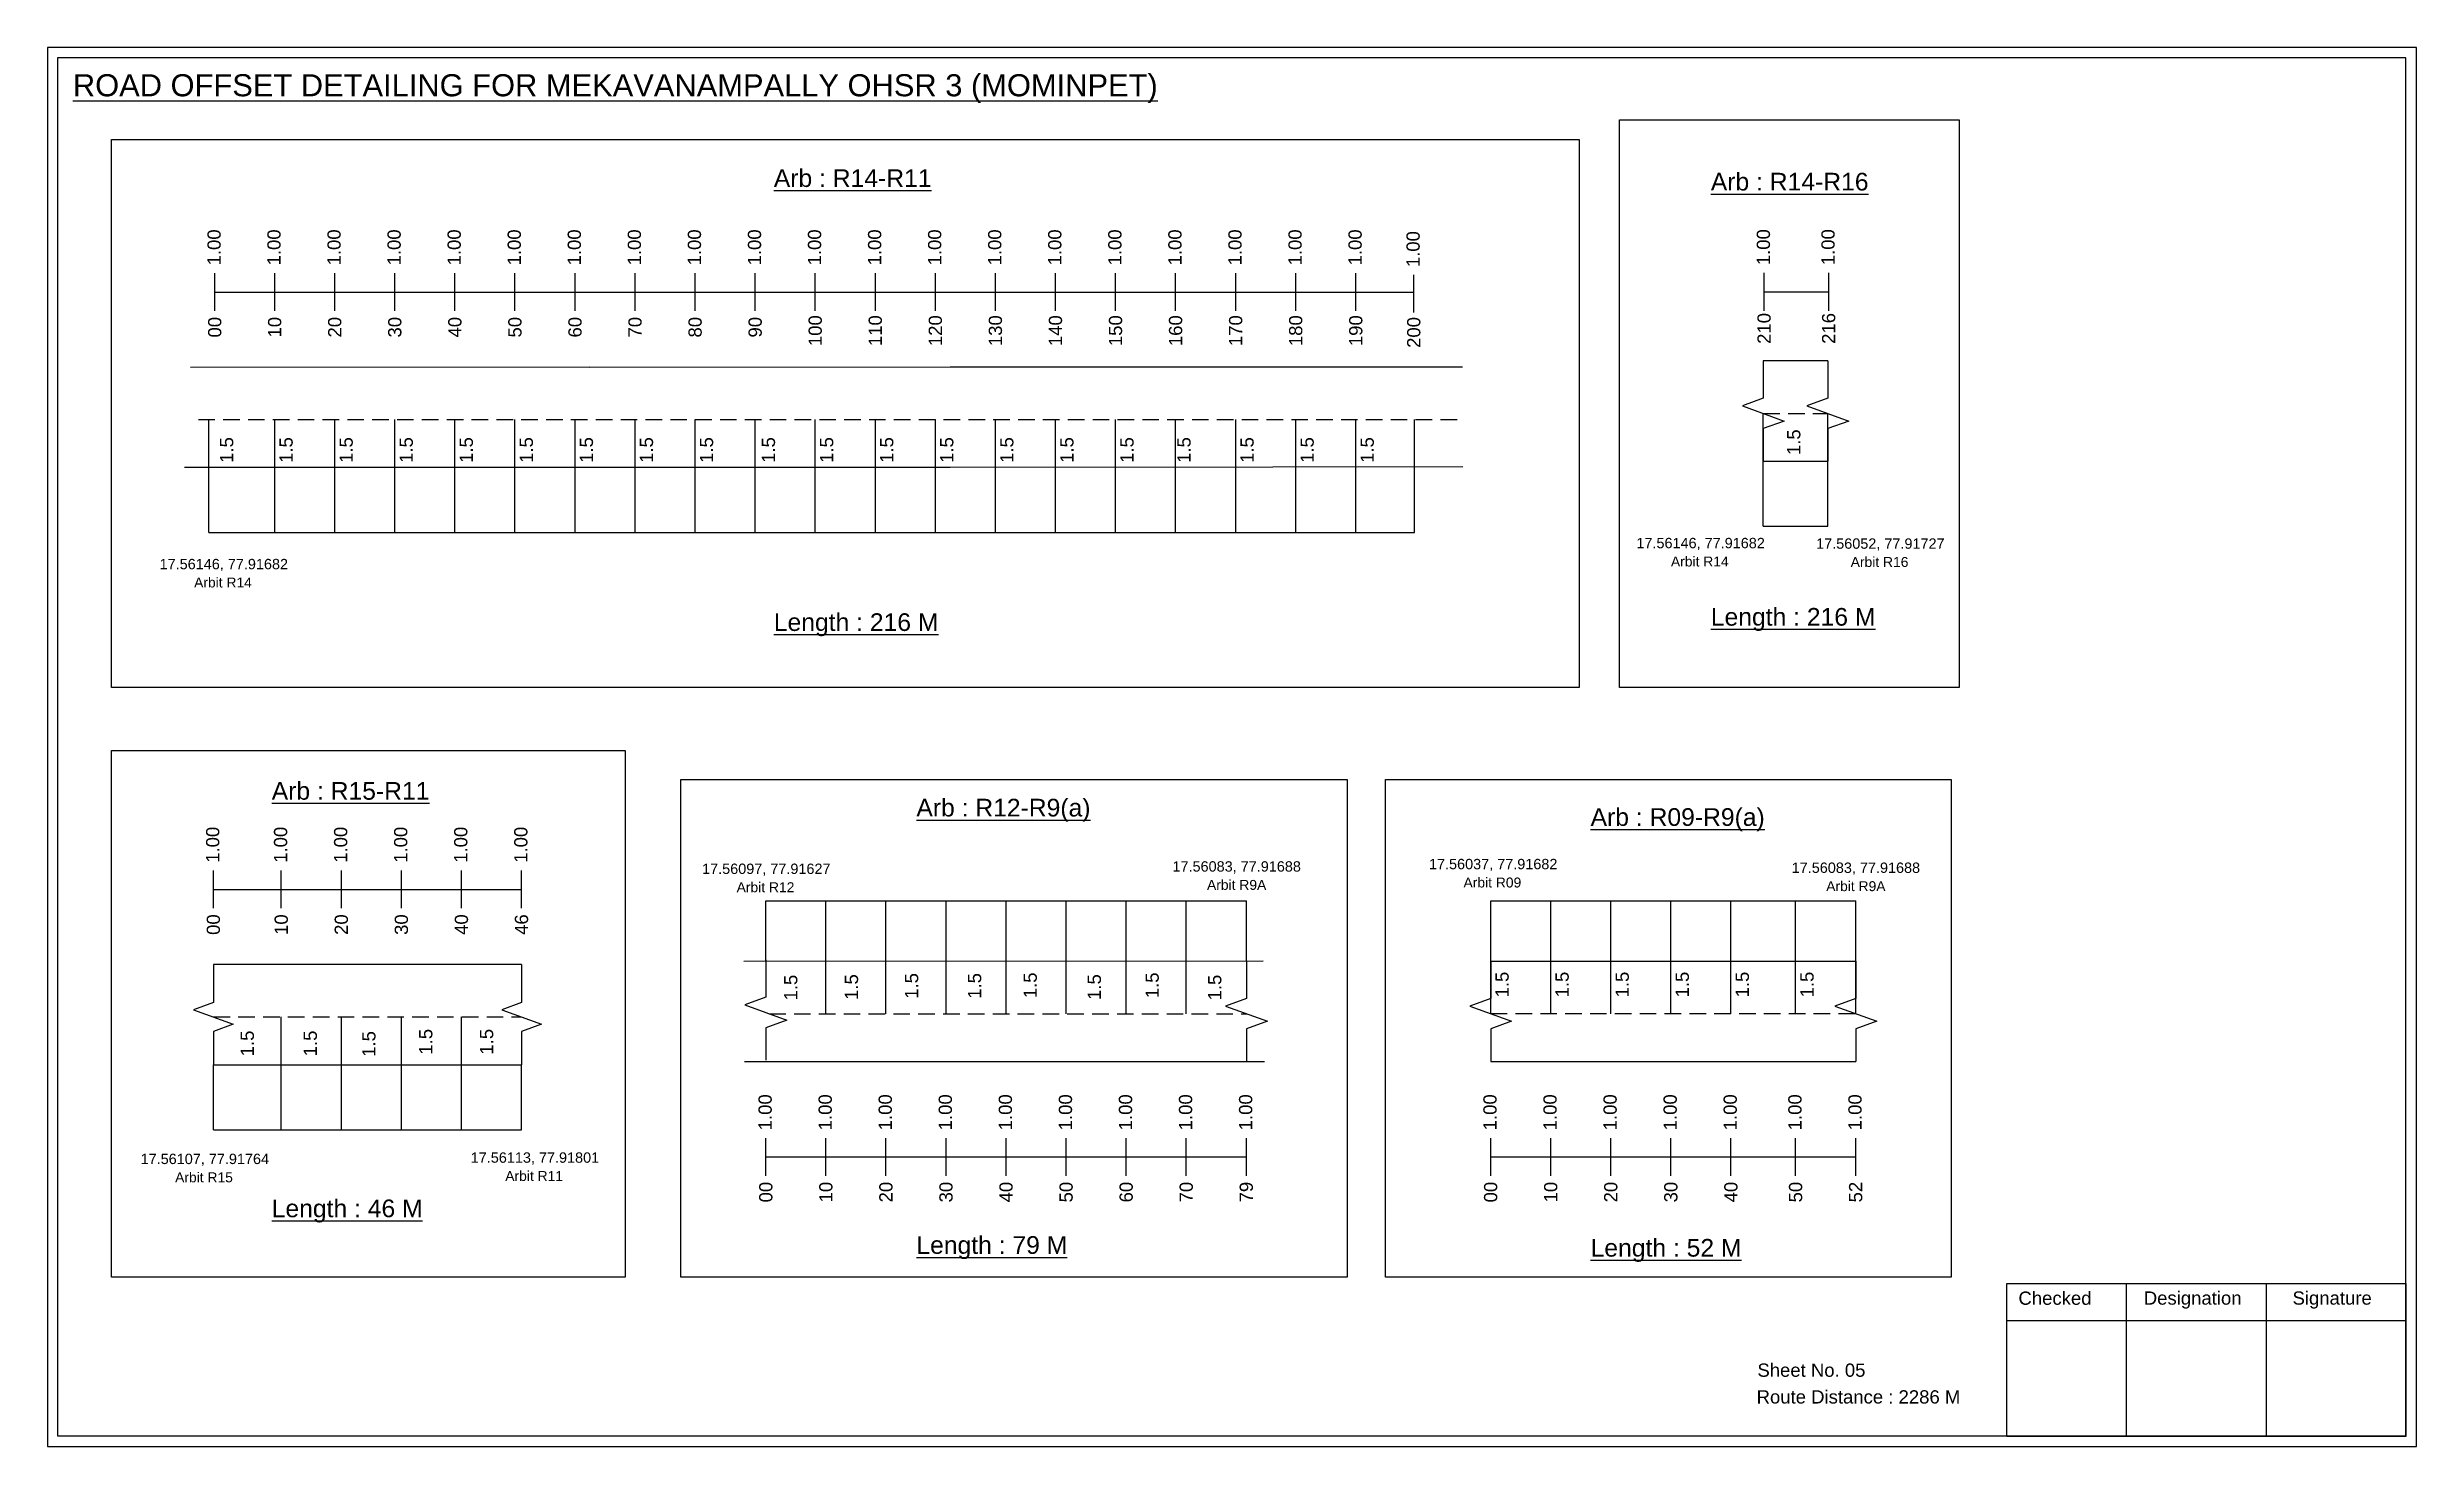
# Model space of a CAD drawing. Header units: inches. Extents: x 1241 to 8862, y 322 to 2472.
# Drawn here: x 7009 to 7545, y 322 to 639 of the extents above; entities that cross this region are included whole.
import ezdxf

# ---------------------------------------------------------------- set-up
doc = ezdxf.new("R2010")
doc.units = ezdxf.units.IN
doc.header["$MEASUREMENT"] = 0
doc.linetypes.add('DASHED2', pattern=[0.375, 0.25, -0.125])
doc.layers.add('PDF_Geometry', color=7, linetype='Continuous')
doc.layers.add('PDF_Text', color=5, linetype='Continuous')
doc.styles.add('PDF Arial', font='arial.ttf')
doc.styles.get("Standard").update_dxf_attribs({"font": 'arial.ttf'})

msp = doc.modelspace()

# ---------------------------------------------------------------- texts
at = {"color": 242, "true_color": 0xcd2027}
for s, height, p in [('%%UROAD OFFSET DETAILING FOR MEKAVANAMPALLY OHSR 3 (MOMINPET)', 5, (7014.71, 627.62)), ('%%UArb : R14-R11', 4, (7173.42, 607.1)), ('%%UArb : R14-R16', 4, (7385.59, 606.3)), ('%%ULength : 216 M', 4, (7173.42, 506.6)), ('%%ULength : 216 M', 4, (7385.59, 507.8)), ('%%UArb : R15-R11', 4, (7059.73, 468.4)), ('%%UArb : R12-R9(a)', 4, (7205.7, 464.61)), ('%%UArb : R09-R9(a)', 4, (7358.37, 462.48)), ('%%ULength : 46 M', 4, (7059.73, 373.9)), ('%%ULength : 79 M', 4, (7205.7, 365.61)), ('%%ULength : 52 M', 4, (7358.37, 364.98))]:
    msp.add_text(s, height=height, dxfattribs=at).set_placement(p)
at = {"color": 217, "true_color": 0x93278f}
for s, p in [('1.00', (7048.17, 589.34)), ('1.00', (7061.74, 589.34)), ('1.00', (7075.34, 589.34)), ('1.00', (7088.94, 589.34)), ('1.00', (7102.54, 589.34)), ('1.00', (7116.14, 589.34)), ('1.00', (7129.74, 589.34)), ('1.00', (7143.34, 589.34)), ('1.00', (7156.94, 589.34)), ('1.00', (7170.54, 589.34)), ('1.00', (7184.14, 589.34)), ('1.00', (7197.74, 589.34)), ('1.00', (7211.34, 589.34)), ('1.00', (7224.94, 589.34)), ('1.00', (7238.54, 589.34)), ('1.00', (7252.14, 589.34)), ('1.00', (7265.74, 589.34)), ('1.00', (7279.34, 589.34)), ('1.00', (7292.94, 589.34)), ('1.00', (7306.54, 589.34)), ('1.00', (7319.67, 588.95)), ('1.00', (7398.99, 589.39)), ('1.00', (7413.62, 589.39)), ('00', (7048.32, 573.02)), ('10', (7061.89, 573.02)), ('20', (7075.49, 573.02)), ('30', (7089.09, 573.02)), ('40', (7102.69, 573.02)), ('50', (7116.29, 573.02)), ('60', (7129.89, 573.02)), ('70', (7143.49, 573.02)), ('80', (7157.09, 573.02)), ('90', (7170.69, 573.02)), ('100', (7184.29, 571.07)), ('110', (7197.89, 571.07)), ('120', (7211.49, 571.07)), ('130', (7225.09, 571.07)), ('140', (7238.69, 571.07)), ('150', (7252.29, 571.07)), ('160', (7265.89, 571.07)), ('170', (7279.49, 571.07)), ('180', (7293.09, 571.07)), ('190', (7306.69, 571.07)), ('200', (7319.82, 570.67)), ('210', (7399.14, 571.58)), ('216', (7413.77, 571.58)), ('1.00', (7047.86, 454.12)), ('1.00', (7063.23, 454.12)), ('1.00', (7076.83, 454.12)), ('1.00', (7090.43, 454.12)), ('1.00', (7104.03, 454.12)), ('1.00', (7117.63, 454.12)), ('00', (7048.01, 437.8)), ('10', (7063.38, 437.8)), ('20', (7076.98, 437.8)), ('30', (7090.58, 437.8)), ('40', (7104.18, 437.8)), ('46', (7117.78, 437.8)), ('1.00', (7172.95, 393.57)), ('1.00', (7186.55, 393.57)), ('1.00', (7200.15, 393.57)), ('1.00', (7213.75, 393.57)), ('1.00', (7227.35, 393.57)), ('1.00', (7240.95, 393.57)), ('1.00', (7254.55, 393.57)), ('1.00', (7268.15, 393.57)), ('1.00', (7281.75, 393.57)), ('1.00', (7337.08, 393.57)), ('1.00', (7350.68, 393.57)), ('1.00', (7364.28, 393.57)), ('1.00', (7377.88, 393.57)), ('1.00', (7391.48, 393.57)), ('1.00', (7406.13, 393.57)), ('1.00', (7419.73, 393.57)), ('00', (7173.1, 377.25)), ('10', (7186.7, 377.25)), ('20', (7200.3, 377.25)), ('30', (7213.9, 377.25)), ('40', (7227.5, 377.25)), ('50', (7241.1, 377.25)), ('60', (7254.7, 377.25)), ('70', (7268.3, 377.25)), ('79', (7281.9, 377.25)), ('00', (7337.23, 377.25)), ('10', (7350.83, 377.25)), ('20', (7364.43, 377.25)), ('30', (7378.03, 377.25)), ('40', (7391.63, 377.25)), ('50', (7406.28, 377.25)), ('52', (7419.88, 377.25))]:
    msp.add_text(s, height=3, rotation=90, dxfattribs=at).set_placement(p)
for p in [(7051.02, 544.64), (7064.48, 544.64), (7078.08, 544.64), (7091.68, 544.64), (7105.28, 544.64), (7118.88, 544.64), (7132.48, 544.64), (7146.08, 544.64), (7159.68, 544.64), (7173.7, 544.64), (7186.88, 544.64), (7200.48, 544.64), (7214.08, 544.64), (7227.68, 544.64), (7241.28, 544.64), (7254.88, 544.64), (7267.79, 544.64), (7282.08, 544.64), (7295.68, 544.64), (7309.28, 544.64), (7405.87, 546.41), (7339.82, 423.65), (7353.42, 423.65), (7367.02, 423.65), (7380.62, 423.65), (7394.22, 423.65), (7408.87, 423.65), (7178.75, 422.96), (7192.5, 423.08), (7206.12, 423.34), (7220.38, 423.34), (7232.97, 423.47), (7247.49, 423.08), (7260.59, 423.47), (7274.76, 422.97), (7055.69, 410.32), (7069.96, 410.32), (7083.22, 410.2), (7096.11, 410.7), (7109.88, 410.7)]:
    msp.add_text('1.5', height=3, rotation=90).set_placement(p)
at = {"color": 5}
for s, height, p in [('17.56146, 77.91682', 2.34, (7368.74, 525.33)), ('17.56052, 77.91727', 2.34, (7409.44, 525.21)), ('17.56146, 77.91682', 2.34, (7034.34, 520.57)), ('Arbit R14', 2.246, (7376.56, 521.2)), ('Arbit R16', 2.246, (7417.26, 521.09)), ('Arbit R14', 2.246, (7042.16, 516.45)), ('17.56097, 77.91627', 2.34, (7157.18, 451.6)), ('17.56083, 77.91688', 2.34, (7263.69, 452.13)), ('17.56037, 77.91682', 2.34, (7321.77, 452.67)), ('Arbit R09', 2.246, (7329.59, 448.54)), ('17.56083, 77.91688', 2.34, (7403.9, 451.84)), ('Arbit R12', 2.246, (7165, 447.47)), ('Arbit R9A', 2.246, (7271.51, 448)), ('Arbit R9A', 2.246, (7411.72, 447.71)), ('17.56107, 77.91764', 2.34, (7030.04, 385.93)), ('17.56113, 77.91801', 2.34, (7104.79, 386.23)), ('Arbit R15', 2.246, (7037.86, 381.8)), ('Arbit R11', 2.246, (7112.61, 382.11))]:
    msp.add_text(s, height=height, dxfattribs=at).set_placement(p)
for s, p in [('Sheet No. 05', (7396.14, 337.78)), ('Route Distance : 2286 M', (7395.96, 331.73))]:
    msp.add_text(s, height=3).set_placement(p)
at = {"layer": 'PDF_Text', "color": 7, "attachment_point": 7, "style": 'PDF Arial'}
for s, insert, char_height in [('Checked', (7455.25, 354.03), 3.001), ('Designation', (7483.63, 353.2), 3.0006), ('Signature', (7517.31, 353.2), 3.001)]:
    msp.add_mtext(s, dxfattribs=dict(at, insert=insert, char_height=char_height))

# ---------------------------------------------------------------- linework, layer by layer
at = {"color": 217, "true_color": 0x93278f}
for p, q in [((7046.84, 579.05), (7046.84, 587.6)), ((7060.41, 579.05), (7060.41, 587.6)), ((7074.01, 579.05), (7074.01, 587.6)), ((7087.61, 579.05), (7087.61, 587.6)), ((7101.21, 579.05), (7101.21, 587.6)), ((7114.81, 579.05), (7114.81, 587.6)), ((7128.41, 579.05), (7128.41, 587.6)), ((7142.01, 579.05), (7142.01, 587.6)), ((7155.61, 579.05), (7155.61, 587.6)), ((7169.21, 579.05), (7169.21, 587.6)), ((7182.81, 579.05), (7182.81, 587.6)), ((7196.41, 579.05), (7196.41, 587.6)), ((7210.01, 579.05), (7210.01, 587.6)), ((7223.61, 579.05), (7223.61, 587.6)), ((7237.21, 579.05), (7237.21, 587.6)), ((7250.81, 579.05), (7250.81, 587.6)), ((7264.41, 579.05), (7264.41, 587.6)), ((7278.01, 579.05), (7278.01, 587.6)), ((7291.61, 579.05), (7291.61, 587.6)), ((7305.21, 579.05), (7305.21, 587.6)), ((7318.34, 578.65), (7318.34, 587.21)), ((7397.67, 579.09), (7397.67, 587.65)), ((7412.29, 579.09), (7412.29, 587.65)), ((7046.84, 583.32), (7318.34, 583.32)), ((7397.67, 583.37), (7412.29, 583.38)), ((7046.54, 443.82), (7046.54, 452.38)), ((7061.9, 443.82), (7061.9, 452.38)), ((7075.5, 443.82), (7075.5, 452.38)), ((7089.1, 443.82), (7089.1, 452.38)), ((7102.7, 443.82), (7102.7, 452.38)), ((7116.3, 443.82), (7116.3, 452.38)), ((7046.54, 448.09), (7116.3, 448.09)), ((7171.62, 383.27), (7171.62, 391.83)), ((7185.22, 383.27), (7185.22, 391.83)), ((7198.82, 383.27), (7198.82, 391.83)), ((7212.42, 383.27), (7212.42, 391.83)), ((7226.02, 383.27), (7226.02, 391.83)), ((7239.62, 383.27), (7239.62, 391.83)), ((7253.22, 383.27), (7253.22, 391.83)), ((7266.82, 383.27), (7266.82, 391.83)), ((7280.42, 383.27), (7280.42, 391.83)), ((7335.75, 383.27), (7335.75, 391.83)), ((7349.35, 383.27), (7349.35, 391.83)), ((7362.95, 383.27), (7362.95, 391.83)), ((7376.55, 383.27), (7376.55, 391.83)), ((7390.15, 383.27), (7390.15, 391.83)), ((7404.8, 383.28), (7404.8, 391.83)), ((7418.4, 383.28), (7418.4, 391.83)), ((7171.62, 387.54), (7280.42, 387.54)), ((7335.75, 387.54), (7418.4, 387.55))]:
    msp.add_line(p, q, dxfattribs=at)
for p, q in [((7131.77, 566.32), (7041.34, 566.22)), ((7131.77, 566.32), (7213.35, 566.4)), ((7213.35, 566.4), (7329.39, 566.35)), ((7412.1, 567.73), (7397.47, 567.73)), ((7045.52, 528.9), (7045.52, 554.44)), ((7060.41, 528.9), (7060.41, 554.44)), ((7074.01, 528.9), (7074.01, 554.44)), ((7087.61, 528.9), (7087.61, 554.44)), ((7101.21, 528.9), (7101.21, 554.44)), ((7114.81, 528.9), (7114.81, 554.44)), ((7128.41, 528.9), (7128.41, 554.44)), ((7142.01, 528.9), (7142.01, 554.44)), ((7155.61, 528.9), (7155.61, 554.44)), ((7169.21, 528.9), (7169.21, 554.44)), ((7182.81, 528.9), (7182.81, 554.44)), ((7196.41, 528.9), (7196.41, 554.44)), ((7210.01, 528.9), (7210.01, 554.44)), ((7223.61, 528.9), (7223.61, 554.44)), ((7237.21, 528.9), (7237.21, 554.44)), ((7250.81, 528.9), (7250.81, 554.44)), ((7264.41, 528.9), (7264.41, 554.44)), ((7278.01, 528.9), (7278.01, 554.44)), ((7291.61, 528.9), (7291.61, 554.44)), ((7305.21, 528.9), (7305.21, 554.44)), ((7318.49, 528.9), (7318.49, 554.44)), ((7397.47, 530.31), (7397.47, 555.85)), ((7412.1, 530.31), (7412.1, 555.85)), ((7040.01, 543.64), (7090.23, 543.64)), ((7086.68, 543.64), (7144.44, 543.67)), ((7144.44, 543.67), (7213.35, 543.71)), ((7213.35, 543.71), (7286.38, 543.76)), ((7286.38, 543.76), (7329.47, 543.8)), ((7397.47, 545.05), (7412.1, 545.05)), ((7171.62, 431.86), (7171.62, 445.51)), ((7185.22, 419.97), (7185.22, 445.51)), ((7198.82, 419.97), (7198.82, 445.51)), ((7212.42, 419.97), (7212.42, 445.51)), ((7226.02, 419.97), (7226.02, 445.51)), ((7239.62, 419.97), (7239.62, 445.51)), ((7253.22, 419.97), (7253.22, 445.51)), ((7266.82, 419.97), (7266.82, 445.51)), ((7280.42, 431.86), (7280.42, 445.51)), ((7335.75, 419.97), (7335.75, 445.51)), ((7349.35, 419.97), (7349.35, 445.51)), ((7362.95, 419.97), (7362.95, 445.51)), ((7376.55, 419.97), (7376.55, 445.51)), ((7390.15, 419.97), (7390.15, 445.51)), ((7404.8, 419.98), (7404.8, 445.51)), ((7418.4, 419.98), (7418.4, 445.51)), ((7116.3, 431.1), (7046.54, 431.1)), ((7166.63, 431.86), (7284.24, 431.91)), ((7335.75, 431.86), (7418.4, 431.86)), ((7061.9, 393.68), (7061.9, 419.22)), ((7075.5, 393.68), (7075.5, 419.22)), ((7089.1, 393.68), (7089.1, 419.22)), ((7102.7, 393.68), (7102.7, 419.22)), ((7046.54, 408.42), (7116.3, 408.42)), ((7046.54, 393.68), (7046.54, 408.42)), ((7116.3, 393.68), (7116.3, 408.42)), ((7166.77, 409.17), (7284.55, 409.17)), ((7335.75, 409.17), (7418.4, 409.17))]:
    msp.add_line(p, q)
at = {"linetype": 'DASHED2', "ltscale": 15}
for p, q in [((7043.12, 554.44), (7329.43, 554.44)), ((7397.47, 555.85), (7412.1, 555.85)), ((7046.54, 419.22), (7116.3, 419.22)), ((7172.38, 419.97), (7280.42, 419.97)), ((7335.75, 419.98), (7418.4, 419.98))]:
    msp.add_line(p, q, dxfattribs=at)
at = {"color": 5}
for p, q in [((7045.52, 528.9), (7318.49, 528.9)), ((7397.47, 530.31), (7412.1, 530.31)), ((7171.62, 445.51), (7280.42, 445.51)), ((7335.75, 445.51), (7418.4, 445.51)), ((7046.54, 393.68), (7116.3, 393.68))]:
    msp.add_line(p, q, dxfattribs=at)
for points in [[(7023.43, 617.88), (7355.81, 617.88), (7355.81, 493.83), (7023.43, 493.83)], [(7364.88, 622.28), (7441.81, 622.28), (7441.81, 493.83), (7364.88, 493.83)], [(7023.43, 479.52), (7139.78, 479.52), (7139.78, 360.31), (7023.43, 360.31)], [(7152.39, 472.99), (7303.25, 472.99), (7303.25, 360.31), (7152.39, 360.31)], [(7311.89, 472.99), (7439.98, 472.99), (7439.98, 360.31), (7311.89, 360.31)]]:
    msp.add_lwpolyline(points, close=True)
at = {"linetype": 'Continuous'}
for points in [[(7397.47, 567.73), (7397.47, 559.3), (7392.73, 557.58), (7402.21, 554.12), (7397.47, 552.4), (7397.47, 545.05)], [(7412.1, 567.73), (7412.1, 559.3), (7407.36, 557.58), (7416.84, 554.12), (7412.1, 552.4), (7412.1, 545.05)], [(7046.54, 431.1), (7046.54, 422.49), (7042.04, 420.85), (7051.03, 417.58), (7046.54, 415.94), (7046.54, 408.42)], [(7116.3, 431.1), (7116.3, 422.49), (7111.81, 420.85), (7120.8, 417.58), (7116.3, 415.94), (7116.3, 408.42)], [(7171.6, 432.14), (7171.6, 423.71), (7166.86, 421.98), (7176.35, 418.53), (7171.6, 416.8), (7171.6, 409.45)], [(7280.42, 431.86), (7280.42, 423.42), (7275.68, 421.7), (7285.17, 418.25), (7280.42, 416.52), (7280.42, 409.17)], [(7335.75, 431.86), (7335.75, 423.42), (7331.01, 421.7), (7340.49, 418.25), (7335.75, 416.52), (7335.75, 409.17)], [(7418.4, 431.86), (7418.4, 423.42), (7413.66, 421.7), (7423.15, 418.25), (7418.4, 416.52), (7418.4, 409.17)]]:
    msp.add_lwpolyline(points, dxfattribs=at)
at = {"layer": 'PDF_Geometry'}
for points in [[(7008.93, 638.69), (7008.93, 321.98), (7545.41, 321.98), (7545.41, 638.69)], [(7011.26, 636.36), (7011.26, 324.4), (7542.99, 324.4), (7542.99, 636.36)]]:
    msp.add_lwpolyline(points, close=True, dxfattribs=at)
at = {"layer": 'PDF_Geometry', "color": 242, "true_color": 0xcc1f26}
msp.add_lwpolyline([(7542.99, 324.3), (7452.64, 324.3), (7452.64, 358.92), (7542.99, 358.92)], close=True, dxfattribs=at)
for points in [[(7479.63, 358.92), (7479.63, 324.3)], [(7511.35, 358.92), (7511.35, 324.3)], [(7452.64, 350.54), (7542.99, 350.54)]]:
    msp.add_lwpolyline(points, dxfattribs=at)

msp.set_redraw_order([(e.dxf.handle, doc.entitydb.next_handle()) for e in msp.query("TEXT MTEXT ATTDEF DIMENSION ARC_DIMENSION")])  # texts and dimensions are drawn at this point

doc.saveas('drawing.dxf')
